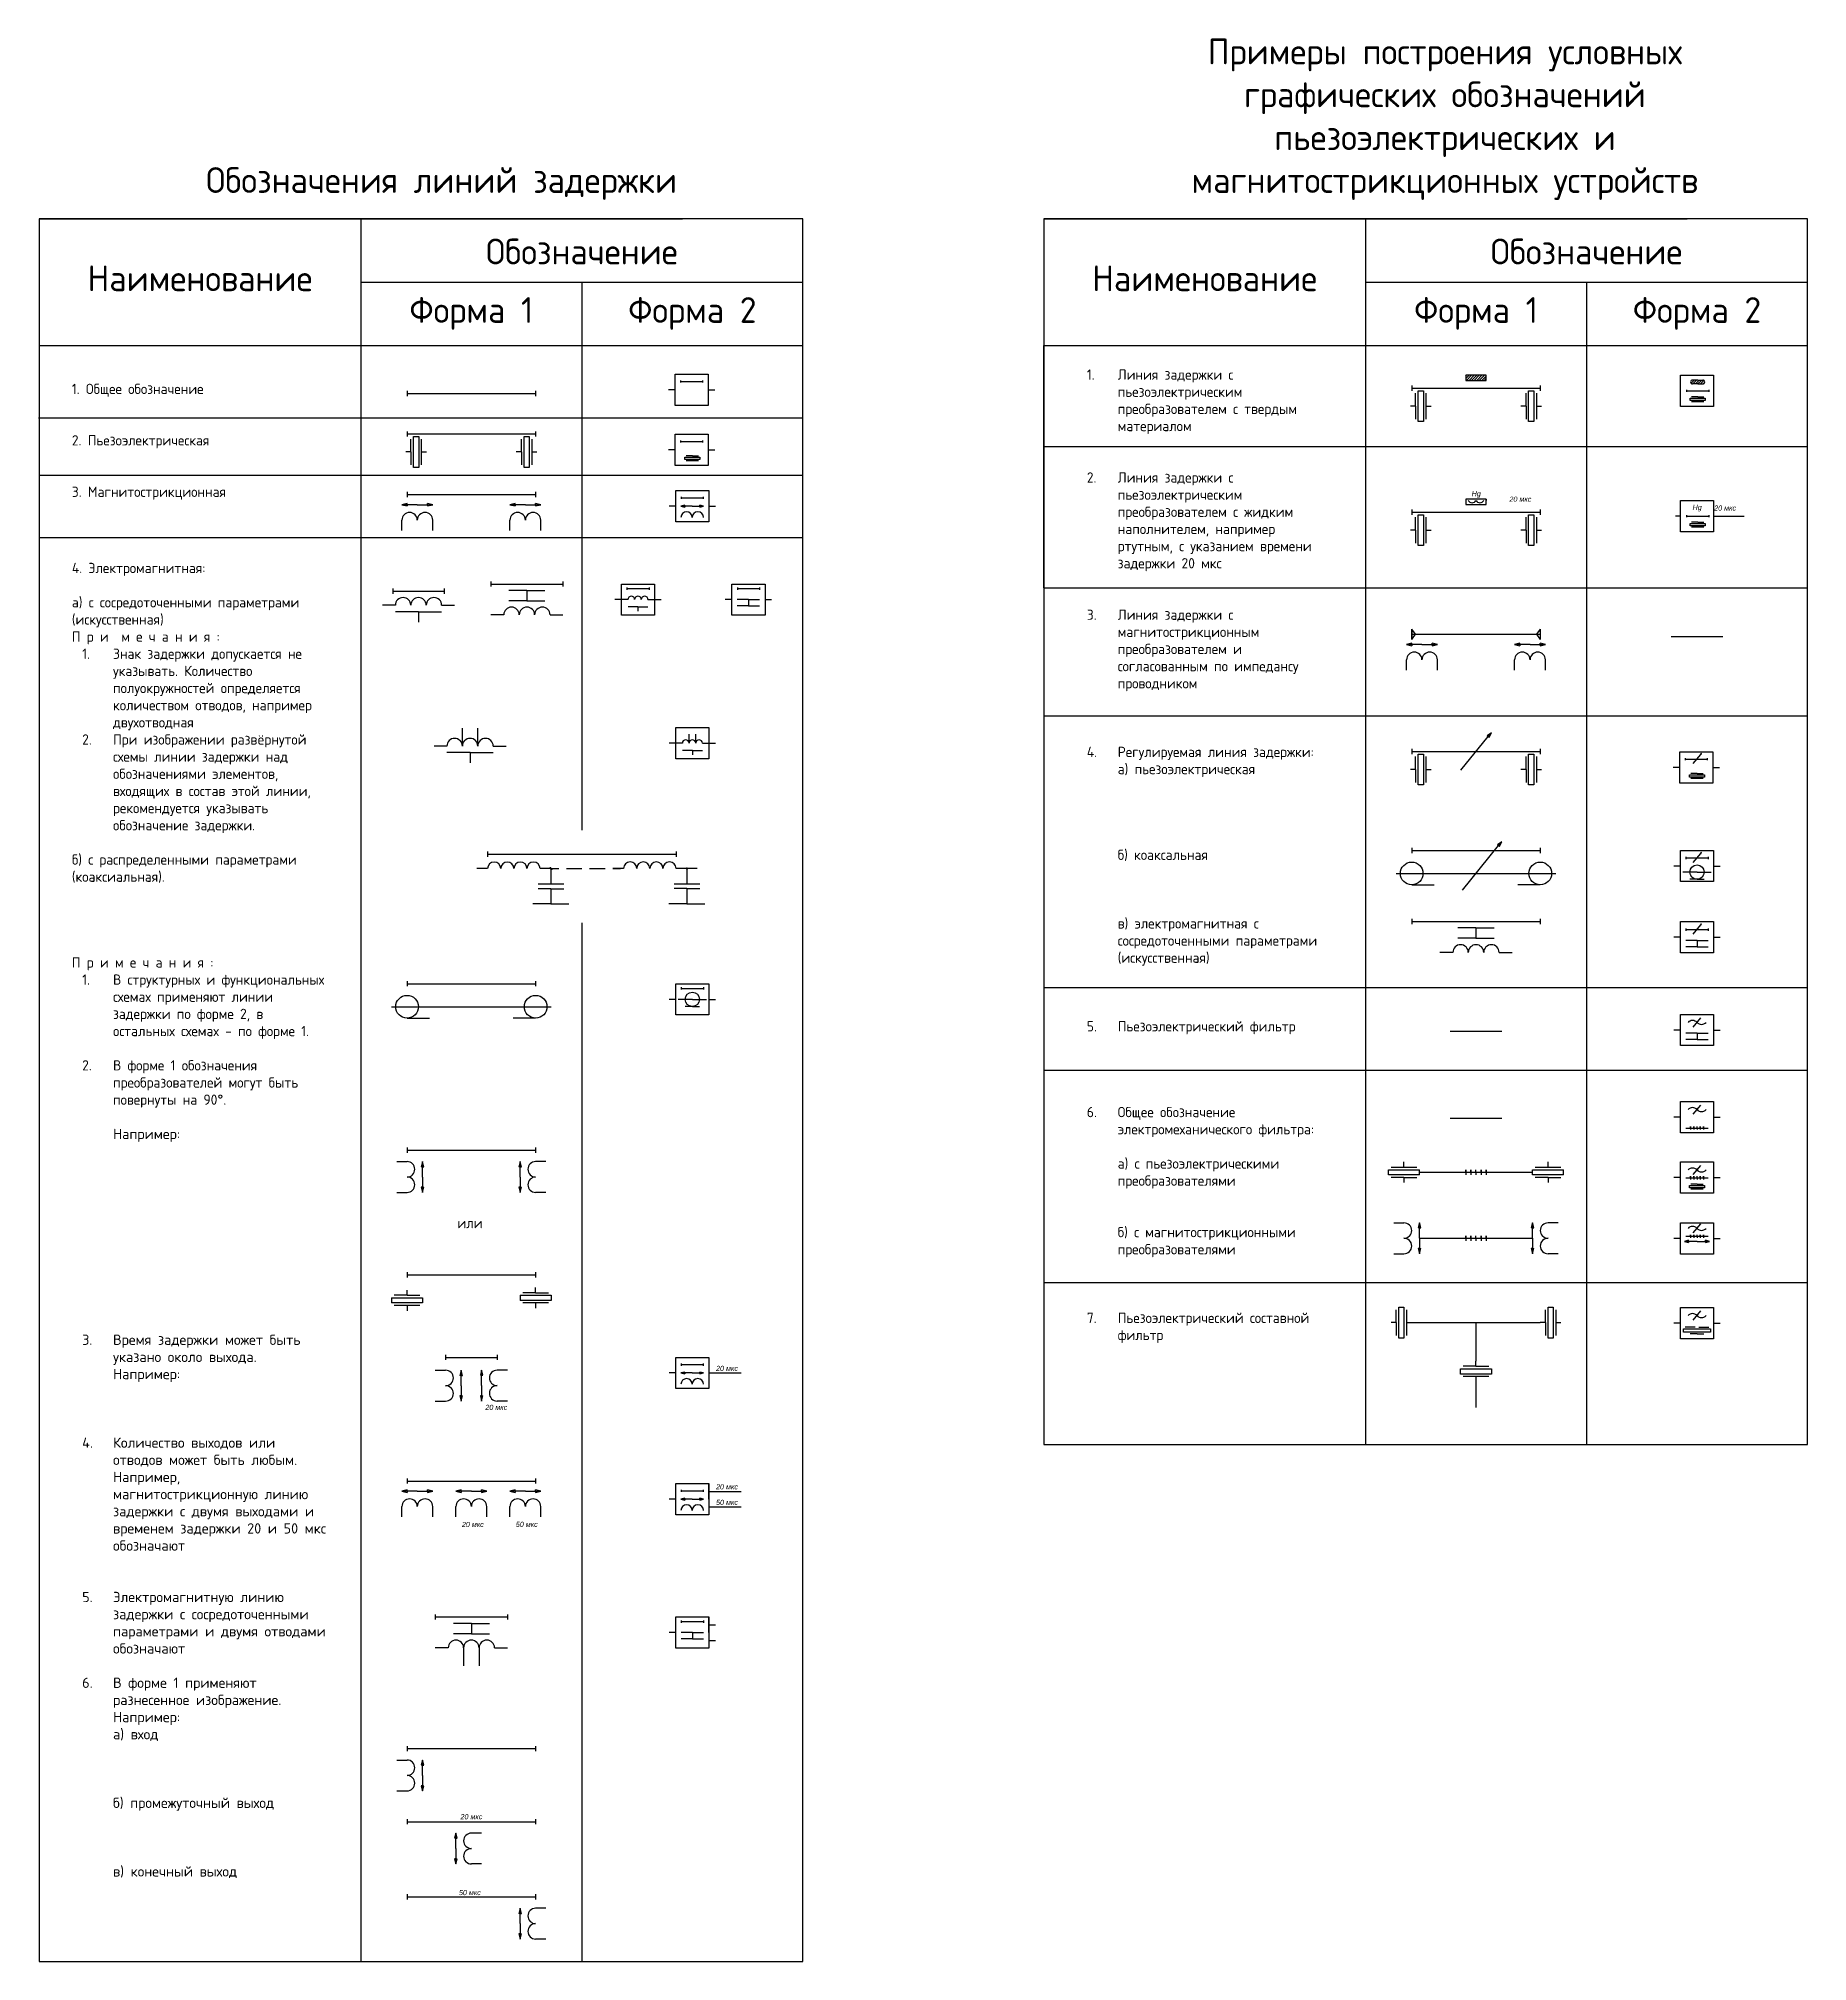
# Model space of a CAD drawing. Header units: millimetres. Extents: x 313 to 1942, y 262 to 1320.
# Drawn here: x 1254 to 1942, y 572 to 1320 of the extents above; entities that cross this region are included whole.
import ezdxf

# ---------------------------------------------------------------- set-up
doc = ezdxf.new("R2010")
doc.units = ezdxf.units.MM
doc.linetypes.add('JIS_02_0.7', pattern=[1.35, 0.75, -0.6])
doc.layers.add('Рамка', color=250, linetype='Continuous', lineweight=25)
doc.styles.get("Standard").update_dxf_attribs({"font": 'arial.ttf'})

msp = doc.modelspace()

# ---------------------------------------------------------------- texts
at = {"layer": 'Рамка', "color": 0, "lineweight": 30, "attachment_point": 1}
for s, width, heights, insert, char_height in [('\\pxqc;{\\fGOST type B|b0|i0|c204|p34;Примеры построения условных графических обозначений пьезоэлектрических и магнитострикционных устройств}', 241.918, [0], (1680, 1320), 10), ('\\pxqc;{\\fGOST type B|b0|i0|c204|p34;Обозначения линий задержки}', 241.918, [0], (1290, 1270), 10), ('\\pxqc;{\\fGOST type B|b0|i0|c204|p34;Обозначение}', 171.8081, [25.45], (1379.61, 1242.23), 10), ('\\pxqc;{\\fGOST type B|b0|i0|c204|p34;Обозначение}', 171.8081, [25.45], (1770.1, 1242.23), 10), ('\\pxqc;{\\fGOST type B|b0|i0|c204|p34;Наименование}', 125, [0], (1254.61, 1231.81), 10), ('\\pxqc;{\\fGOST type B|b0|i0|c204|p34;Наименование}', 125, [0], (1645.1, 1231.81), 10), ('\\pxqc;{\\fGOST type B|b0|i0|c204|p34;Форма 1}', 85.9041, [25.45], (1379.61, 1219.5), 10), ('\\pxqc;{\\fGOST type B|b0|i0|c204|p34;Форма \\fGOST type B|b0|i0|c0|p34;2}', 85.9041, [25.45], (1465.51, 1219.49), 10), ('\\pxqc;{\\fGOST type B|b0|i0|c204|p34;Форма 1}', 85.9041, [25.45], (1770.1, 1219.5), 10), ('\\pxqc;{\\fGOST type B|b0|i0|c204|p34;Форма \\fGOST type B|b0|i0|c0|p34;2}', 85.9041, [25.45], (1856, 1219.49), 10), ('\\pxi-3,l4,t4;{\\fGOST type B|b0|i0|c204|p34;1.^IЛиния задержки с пьезоэлектрическим преобразователем с твердым материалом\\P\\pi0,l0,tz;\\P\\P\\pi-3,l4,t4;2.^IЛиния задержки с пьезоэлектрическим преобразователем с жидким наполнителем, например ртутным, с указанием времени задержки 20 мкс\\P\\pi0,l0,tz;\\P\\P\\pi-3,l4,t4;3.^IЛиния задержки с магнитострикционным преобразователем и согласованным по импедансу проводником\\P\\pi0,l0,tz;\\P\\P\\P\\pi-3,l4,t4;4.^IРегулируемая линия задержки\\fGOST type B|b0|i0|c0|p34;:\\P\\pi0,tz;\\fGOST type B|b0|i0|c204|p34;а) пьезоэлектрическая\\P\\P\\P\\P\\Pб) коаксальная\\P\\P\\P\\Pв) электромагнитная с сосредоточенными параметрами (искусственная)\\P\\P\\P\\P\\pi-3,t4;5.^IПьезоэлектрический фильтр\\P\\pi0,tz;\\P\\P\\P\\P\\pi-3,t4;6.^IОбщее обозначение электромеханического фильтра\\fGOST type B|b0|i0|c0|p34;:\\fGOST type B|b0|i0|c204|p34;\\P\\pi0,tz;\\Pа) с пьезоэлектрическими преобразователями \\P\\P\\Pб) с магнитострикционными преобразователями\\P\\P\\P\\P\\pi-3,t4;7.^IПьезоэлектрический составной фильтр}', 98.5738, [463.36], (1657.79, 1191.38), 4), ('{\\fGOST type B|b0|i0|c204|p34;1. Общее обозначение\\fGOST type B|b0|i0|c0|p34;\\P\\P\\P2. \\fGOST type B|b0|i0|c204|p34;Пьезоэлектрическая\\fGOST type B|b0|i0|c0|p34;\\P\\P\\P3. \\fGOST type B|b0|i0|c204|p34;Магнитострикционная}', 98.5738, [52.92], (1267.29, 1185.82), 4), ('{\\fGOST type B|b0|i0|c0|p34;4.\\fGOST type B|b0|i0|c204|p34; Электромагнитная\\fGOST type B|b0|i0|c0|p34;:\\P\\P\\fGOST type B|b0|i0|c204|p34;а) с сосредоточенными параметрами (искусственная)\\PП р и  м е ч а н и я\\fGOST type B|b0|i0|c0|p34; :\\fGOST type B|b0|i0|c204|p34;\\P\\pxi-3,l4,t4;1.^IЗнак задержки допускается не указывать. Количество полуокружностей определяется количеством отводов, например двухотводная\\P2.^IПри изображении развёрнутой схемы линии задержки над обозначениями элементов, входящих в состав этой линии, рекомендуется указывать обозначение задержки.\\P\\pi0,l0,tz;\\Pб) с распределенными параметрами (коаксиальная).\\fGOST type B|b0|i0|c0|p34;\\P\\P\\P\\P\\P\\fGOST type B|b0|i0|c204|p34;П р и м е ч а н и я\\fGOST type B|b0|i0|c0|p34; :\\P\\pi-3,l4,t4;\\fGOST type B|b0|i0|c204|p34;1.^IВ структурных и функциональных схемах применяют линии задержки по форме 2, в остальных схемах - по форме 1.\\P\\pi0,l0,tz;\\P\\pi-3,l4,t4;2.^IВ форме 1 обозначения преобразователей могут быть повернуты на 90\\fISOCPEUR|b0|i0|c0|p34;%%D\\fISOCPEUR|b0|i0|c204|p34;.\\fISOCPEUR|b0|i0|c0|p34;\\P\\pi0,l0,tz;\\P\\pi4;\\fISOCPEUR|b0|i0|c204|p34;Например\\fISOCPEUR|b0|i0|c0|p34;:\\P\\P\\P\\P\\P\\P\\P\\P\\P\\P\\P\\P\\pi-3,l4,t4;\\fISOCPEUR|b0|i0|c204|p34;3.^IВремя задержки может быть указано около выхода. Например\\fISOCPEUR|b0|i0|c0|p34;:\\P\\pi4,l0,tz;\\P\\P\\P\\pi-3,l4,t4;\\fISOCPEUR|b0|i0|c204|p34;4.^IКоличество выходов или отводов может быть любым. Например, магнитострикционную линию задержки с двумя выходами и временем задержки 20 и 50 мкс обозначают\\fISOCPEUR|b0|i0|c0|p34;\\P\\pi0,l0,tz;\\P\\pi4;\\P\\pi-3,l4,t4;\\fISOCPEUR|b0|i0|c204|p34;5.^IЭлектромагнитную линию задержки с сосредоточенными параметрами и двумя отводами обозначают\\fISOCPEUR|b0|i0|c0|p34;\\P\\pi4,l0,tz;\\P\\pi-3,l4,t4;\\fISOCPEUR|b0|i0|c204|p34;6.^IВ форме 1 применяют разнесенное изображение. Например\\fISOCPEUR|b0|i0|c0|p34;:\\P\\pi0,tz;\\fISOCPEUR|b0|i0|c204|p34;а) вход\\fISOCPEUR|b0|i0|c0|p34;\\P\\fISOCPEUR|b0|i0|c204|p34;\\P\\P\\Pб) промежуточный выход\\fISOCPEUR|b0|i0|c0|p34;\\P\\fISOCPEUR|b0|i0|c204|p34;\\P\\P\\Pв) конечный выход}', 98.5738, [0], (1267.29, 1116.19), 4), ('\\pxqc;{\\fGOST type B|b0|i0|c204|p34;или}', 30.2128, [0], (1406.92, 861.49), 4)]:
    msp.add_mtext_dynamic_manual_height_columns(s, width=width, gutter_width=7.5, heights=heights, dxfattribs=dict(at, insert=insert, char_height=char_height))
at = {"layer": 'Рамка', "color": 0, "char_height": 2, "attachment_point": 1}
for s, insert in [('\\pxqc;{\\fArial|b0|i1|c204|p34;Hg}', (1803.15, 1144.08)), ('\\pxqc;{\\fArial|b0|i1|c204|p34;20 мкс}', (1820.3, 1141.94, -104.69)), ('\\pxqc;{\\fArial|b0|i1|c204|p34;Hg}', (1889.02, 1138.78)), ('\\pxqc;{\\fArial|b0|i1|c204|p34;20 мкс}', (1899.88, 1138.51, -104.69)), ('\\pxqc;{\\fArial|b0|i1|c204|p34;20 мкс}', (1511.92, 803.99)), ('\\pxqc;{\\fArial|b0|i1|c204|p34;20 мкс}', (1422.25, 788.85)), ('\\pxqc;{\\fArial|b0|i1|c204|p34;20 мкс}', (1511.92, 757.96)), ('\\pxqc;{\\fArial|b0|i1|c204|p34;50 мкс}', (1511.92, 751.9)), ('\\pxqc;{\\fArial|b0|i1|c204|p34;20 мкс}', (1413.13, 743.31)), ('\\pxqc;{\\fArial|b0|i1|c204|p34;50 мкс}', (1434.1, 743.36)), ('\\pxqc;{\\fArial|b0|i1|c204|p34;20 мкс}', (1412.59, 629.69)), ('\\pxqc;{\\fArial|b0|i1|c204|p34;50 мкс}', (1411.99, 600.2))]:
    msp.add_mtext_dynamic_manual_height_columns(s, width=20, gutter_width=7.5, heights=[0], dxfattribs=dict(at, insert=insert))

# ---------------------------------------------------------------- hatches: boundary and pattern name
at = {"layer": 'Рамка'}
h = msp.add_hatch(dxfattribs=at)
h.set_pattern_fill('JIS_WOOD', color=0)
h.set_pattern_definition([(45, (528.7228, 414.4882), (-0.5, 0.5), [])])
h.paths.add_polyline_path([(1813.05, 1187.11), (1817.05, 1187.11), (1817.05, 1189.11), (1809.05, 1189.11), (1809.05, 1187.11)])
h = msp.add_hatch(dxfattribs=at)
h.set_pattern_fill('JIS_WOOD', color=0)
h.set_pattern_definition([(45, (609.5372, 422.98084), (-0.5, 0.5), [])])
h.paths.add_polyline_path([(1899.22, 1187.26), (1897.22, 1187.26, 1), (1897.22, 1185.76), (1899.22, 1185.76), (1901.22, 1185.76, 1), (1901.22, 1187.26)])
at = {"layer": 'Рамка', "lineweight": 30}
h = msp.add_hatch(color=0, dxfattribs=at)
h.dxf.hatch_style = 1
h.paths.add_polyline_path([(1397.56, 1138.29), (1397.56, 1138.79), (1395.56, 1138.79)])
h.paths.add_polyline_path([(1395.56, 1138.79), (1397.56, 1138.79), (1397.56, 1139.29)])
h.paths.add_polyline_path([(1407.56, 1138.79), (1405.56, 1138.79), (1405.56, 1138.29)])
h.paths.add_polyline_path([(1407.56, 1138.79), (1405.56, 1139.29), (1405.56, 1138.79)])
h = msp.add_hatch(color=0, dxfattribs=at)
h.dxf.hatch_style = 1
h.paths.add_polyline_path([(1439.56, 1138.29), (1439.56, 1138.79), (1437.56, 1138.79)])
h.paths.add_polyline_path([(1437.56, 1138.79), (1439.56, 1138.79), (1439.56, 1139.29)])
h.paths.add_polyline_path([(1449.56, 1138.79), (1447.56, 1138.79), (1447.56, 1138.29)])
h.paths.add_polyline_path([(1449.56, 1138.79), (1447.56, 1139.29), (1447.56, 1138.79)])
h = msp.add_hatch(color=0, dxfattribs=at)
h.dxf.hatch_style = 1
h.paths.add_polyline_path([(1505.49, 1137.84), (1505.49, 1138.2), (1504.03, 1138.2)])
h.paths.add_polyline_path([(1504.03, 1138.2), (1505.49, 1138.2), (1505.49, 1138.57)])
h.paths.add_polyline_path([(1512.79, 1138.2), (1511.33, 1138.2), (1511.33, 1137.84)])
h.paths.add_polyline_path([(1512.79, 1138.2), (1511.33, 1138.57), (1511.33, 1138.2)])
h = msp.add_hatch(color=0, dxfattribs=at)
h.dxf.hatch_style = 1
h.paths.add_polyline_path([(1788.05, 1083.98), (1788.05, 1084.48), (1786.05, 1084.48)])
h.paths.add_polyline_path([(1786.05, 1084.48), (1788.05, 1084.48), (1788.05, 1084.98)])
h.paths.add_polyline_path([(1798.05, 1084.48), (1796.05, 1084.48), (1796.05, 1083.98)])
h.paths.add_polyline_path([(1798.05, 1084.48), (1796.05, 1084.98), (1796.05, 1084.48)])
h = msp.add_hatch(color=0, dxfattribs=at)
h.dxf.hatch_style = 1
h.paths.add_polyline_path([(1830.05, 1083.98), (1830.05, 1084.48), (1828.05, 1084.48)])
h.paths.add_polyline_path([(1828.05, 1084.48), (1830.05, 1084.48), (1830.05, 1084.98)])
h.paths.add_polyline_path([(1840.05, 1084.48), (1838.05, 1084.48), (1838.05, 1083.98)])
h.paths.add_polyline_path([(1840.05, 1084.48), (1838.05, 1084.98), (1838.05, 1084.48)])
at = {"layer": 'Рамка'}
h = msp.add_hatch(color=0, dxfattribs=at)
h.dxf.hatch_style = 1
h.paths.add_polyline_path([(1819.02, 1050.16), (1817.37, 1048.93), (1817.76, 1048.61)])
h.paths.add_polyline_path([(1819.02, 1050.16), (1817.76, 1048.61), (1818.14, 1048.3)])
h = msp.add_hatch(color=0, dxfattribs=at)
h.dxf.hatch_style = 1
h.paths.add_polyline_path([(1900.3, 1041.75), (1900.41, 1041.67), (1900.75, 1042.09)])
h.paths.add_polyline_path([(1900.75, 1042.09), (1900.41, 1041.67), (1900.51, 1041.58)])
h = msp.add_hatch(color=0, dxfattribs=at)
h.dxf.hatch_style = 1
h.paths.add_polyline_path([(1821.47, 1006.55), (1821.85, 1006.23), (1823.12, 1007.78)])
h.paths.add_polyline_path([(1823.12, 1007.78), (1821.85, 1006.23), (1822.24, 1005.92)])
h = msp.add_hatch(color=0, dxfattribs=at)
h.dxf.hatch_style = 1
h.paths.add_polyline_path([(1900.3, 1003.33), (1900.41, 1003.24), (1900.75, 1003.67)])
h.paths.add_polyline_path([(1900.75, 1003.67), (1900.41, 1003.24), (1900.51, 1003.16)])
at = {"layer": 'Рамка', "linetype": 'JIS_02_0.7'}
h = msp.add_hatch(color=0, dxfattribs=at)
h.dxf.hatch_style = 1
h.paths.add_polyline_path([(1453.06, 997.31), (1453.51, 997.31), (1453.96, 997.31, 1)])
h.paths.add_polyline_path([(1453.51, 996.86), (1453.51, 997.31), (1453.06, 997.31, 0.414214)])
h.paths.add_polyline_path([(1453.96, 997.31), (1453.51, 997.31), (1453.51, 996.86, 0.414214)])
h = msp.add_hatch(color=0, dxfattribs=at)
h.dxf.hatch_style = 1
h.paths.add_polyline_path([(1505.93, 997.37), (1506.38, 997.37), (1506.83, 997.37, 1)])
h.paths.add_polyline_path([(1506.38, 996.92), (1506.38, 997.37), (1505.93, 997.37, 0.414214)])
h.paths.add_polyline_path([(1506.83, 997.37), (1506.38, 997.37), (1506.38, 996.92, 0.414214)])
at = {"layer": 'Рамка'}
h = msp.add_hatch(color=0, dxfattribs=at)
h.dxf.hatch_style = 1
h.paths.add_polyline_path([(1900.3, 975.48), (1900.41, 975.4), (1900.75, 975.82)])
h.paths.add_polyline_path([(1900.75, 975.82), (1900.41, 975.4), (1900.51, 975.31)])
at = {"layer": 'Рамка', "lineweight": 30}
h = msp.add_hatch(color=0, dxfattribs=at)
h.dxf.hatch_style = 1
h.paths.add_polyline_path([(1403.06, 881.4), (1403.56, 881.4), (1403.56, 883.4)])
h.paths.add_polyline_path([(1403.56, 883.4), (1403.56, 881.4), (1404.06, 881.4)])
h.paths.add_polyline_path([(1403.56, 871.4), (1403.56, 873.4), (1403.06, 873.4)])
h.paths.add_polyline_path([(1403.56, 871.4), (1404.06, 873.4), (1403.56, 873.4)])
h = msp.add_hatch(color=0, dxfattribs=at)
h.dxf.hatch_style = 1
h.paths.add_polyline_path([(1442.06, 873.4), (1441.56, 873.4), (1441.56, 871.4)])
h.paths.add_polyline_path([(1441.56, 871.4), (1441.56, 873.4), (1441.06, 873.4)])
h.paths.add_polyline_path([(1441.56, 883.4), (1441.56, 881.4), (1442.06, 881.4)])
h.paths.add_polyline_path([(1441.56, 883.4), (1441.06, 881.4), (1441.56, 881.4)])
h = msp.add_hatch(color=0, dxfattribs=at)
h.dxf.hatch_style = 1
h.paths.add_polyline_path([(1790.55, 857.58), (1791.05, 857.58), (1791.05, 859.58)])
h.paths.add_polyline_path([(1791.05, 859.58), (1791.05, 857.58), (1791.55, 857.58)])
h.paths.add_polyline_path([(1791.05, 847.58), (1791.05, 849.58), (1790.55, 849.58)])
h.paths.add_polyline_path([(1791.05, 847.58), (1791.55, 849.58), (1791.05, 849.58)])
h = msp.add_hatch(color=0, dxfattribs=at)
h.dxf.hatch_style = 1
h.paths.add_polyline_path([(1835.55, 849.58), (1835.05, 849.58), (1835.05, 847.58)])
h.paths.add_polyline_path([(1835.05, 847.58), (1835.05, 849.58), (1834.55, 849.58)])
h.paths.add_polyline_path([(1835.05, 859.58), (1835.05, 857.58), (1835.55, 857.58)])
h.paths.add_polyline_path([(1835.05, 859.58), (1834.55, 857.58), (1835.05, 857.58)])
h = msp.add_hatch(color=0, dxfattribs=at)
h.dxf.hatch_style = 1
h.paths.add_polyline_path([(1895.7, 851.98), (1895.7, 852.39), (1894.08, 852.39)])
h.paths.add_polyline_path([(1894.08, 852.39), (1895.7, 852.39), (1895.7, 852.79)])
h.paths.add_polyline_path([(1903.84, 852.39), (1902.21, 852.39), (1902.21, 851.98)])
h.paths.add_polyline_path([(1903.84, 852.39), (1902.21, 852.79), (1902.21, 852.39)])
h = msp.add_hatch(color=0, dxfattribs=at)
h.dxf.hatch_style = 1
h.paths.add_polyline_path([(1418.06, 800.27), (1418.56, 800.27), (1418.56, 802.27)])
h.paths.add_polyline_path([(1418.56, 802.27), (1418.56, 800.27), (1419.06, 800.27)])
h.paths.add_polyline_path([(1418.56, 790.27), (1418.56, 792.27), (1418.06, 792.27)])
h.paths.add_polyline_path([(1418.56, 790.27), (1419.06, 792.27), (1418.56, 792.27)])
h = msp.add_hatch(color=0, dxfattribs=at)
h.dxf.hatch_style = 1
h.paths.add_polyline_path([(1427.06, 792.3), (1426.56, 792.3), (1426.56, 790.3)])
h.paths.add_polyline_path([(1426.56, 790.3), (1426.56, 792.3), (1426.06, 792.3)])
h.paths.add_polyline_path([(1426.56, 802.3), (1426.56, 800.3), (1427.06, 800.3)])
h.paths.add_polyline_path([(1426.56, 802.3), (1426.06, 800.3), (1426.56, 800.3)])
h = msp.add_hatch(color=0, dxfattribs=at)
h.dxf.hatch_style = 1
h.paths.add_polyline_path([(1505.49, 800.84), (1505.49, 801.21), (1504.03, 801.21)])
h.paths.add_polyline_path([(1504.03, 801.21), (1505.49, 801.21), (1505.49, 801.57)])
h.paths.add_polyline_path([(1512.79, 801.21), (1511.33, 801.21), (1511.33, 800.84)])
h.paths.add_polyline_path([(1512.79, 801.21), (1511.33, 801.57), (1511.33, 801.21)])
h = msp.add_hatch(color=0, dxfattribs=at)
h.dxf.hatch_style = 1
h.paths.add_polyline_path([(1397.56, 754.76), (1397.56, 755.26), (1395.56, 755.26)])
h.paths.add_polyline_path([(1395.56, 755.26), (1397.56, 755.26), (1397.56, 755.76)])
h.paths.add_polyline_path([(1407.56, 755.26), (1405.56, 755.26), (1405.56, 754.76)])
h.paths.add_polyline_path([(1407.56, 755.26), (1405.56, 755.76), (1405.56, 755.26)])
h = msp.add_hatch(color=0, dxfattribs=at)
h.dxf.hatch_style = 1
h.paths.add_polyline_path([(1418.56, 754.76), (1418.56, 755.26), (1416.56, 755.26)])
h.paths.add_polyline_path([(1416.56, 755.26), (1418.56, 755.26), (1418.56, 755.76)])
h.paths.add_polyline_path([(1428.56, 755.26), (1426.56, 755.26), (1426.56, 754.76)])
h.paths.add_polyline_path([(1428.56, 755.26), (1426.56, 755.76), (1426.56, 755.26)])
h = msp.add_hatch(color=0, dxfattribs=at)
h.dxf.hatch_style = 1
h.paths.add_polyline_path([(1439.56, 754.76), (1439.56, 755.26), (1437.56, 755.26)])
h.paths.add_polyline_path([(1437.56, 755.26), (1439.56, 755.26), (1439.56, 755.76)])
h.paths.add_polyline_path([(1449.56, 755.26), (1447.56, 755.26), (1447.56, 754.76)])
h.paths.add_polyline_path([(1449.56, 755.26), (1447.56, 755.76), (1447.56, 755.26)])
h = msp.add_hatch(color=0, dxfattribs=at)
h.dxf.hatch_style = 1
h.paths.add_polyline_path([(1505.49, 751.79), (1505.49, 752.15), (1504.03, 752.15)])
h.paths.add_polyline_path([(1504.03, 752.15), (1505.49, 752.15), (1505.49, 752.52)])
h.paths.add_polyline_path([(1512.79, 752.15), (1511.33, 752.15), (1511.33, 751.79)])
h.paths.add_polyline_path([(1512.79, 752.15), (1511.33, 752.52), (1511.33, 752.15)])
h = msp.add_hatch(color=0, dxfattribs=at)
h.dxf.hatch_style = 1
h.paths.add_polyline_path([(1403.06, 648.73), (1403.56, 648.73), (1403.56, 650.73)])
h.paths.add_polyline_path([(1403.56, 650.73), (1403.56, 648.73), (1404.06, 648.73)])
h.paths.add_polyline_path([(1403.56, 638.73), (1403.56, 640.73), (1403.06, 640.73)])
h.paths.add_polyline_path([(1403.56, 638.73), (1404.06, 640.73), (1403.56, 640.73)])
h = msp.add_hatch(color=0, dxfattribs=at)
h.dxf.hatch_style = 1
h.paths.add_polyline_path([(1417.06, 612.32), (1416.56, 612.32), (1416.56, 610.32)])
h.paths.add_polyline_path([(1416.56, 610.32), (1416.56, 612.32), (1416.06, 612.32)])
h.paths.add_polyline_path([(1416.56, 622.32), (1416.56, 620.32), (1417.06, 620.32)])
h.paths.add_polyline_path([(1416.56, 622.32), (1416.06, 620.32), (1416.56, 620.32)])
h = msp.add_hatch(color=0, dxfattribs=at)
h.dxf.hatch_style = 1
h.paths.add_polyline_path([(1442.06, 583.12), (1441.56, 583.12), (1441.56, 581.12)])
h.paths.add_polyline_path([(1441.56, 581.12), (1441.56, 583.12), (1441.06, 583.12)])
h.paths.add_polyline_path([(1441.56, 593.12), (1441.56, 591.12), (1442.06, 591.12)])
h.paths.add_polyline_path([(1441.56, 593.12), (1441.06, 591.12), (1441.56, 591.12)])

# ---------------------------------------------------------------- linework, layer by layer
at = {"layer": 'Рамка', "color": 0, "lineweight": 30}
for p, q in [((1254.61, 1250), (1504.61, 1250)), ((1254.61, 1250), (1254.61, 572.38)), ((1551.41, 1250), (1254.61, 1250)), ((1379.61, 1250), (1379.61, 572.38)), ((1551.41, 572.38), (1551.41, 1250)), ((1645.1, 1250), (1895.1, 1250)), ((1645.1, 1250), (1645.1, 773.41)), ((1941.91, 1250), (1645.1, 1250)), ((1770.1, 1250), (1770.1, 773.41)), ((1941.91, 773.41), (1941.91, 1250)), ((1379.61, 1225.33), (1551.41, 1225.33)), ((1465.51, 1225.33), (1465.51, 1012.3)), ((1770.1, 1225.33), (1941.91, 1225.33)), ((1856, 1225.33), (1856, 773.41)), ((1254.46, 1200.66), (1551.41, 1200.66)), ((1644.96, 1200.66), (1941.91, 1200.66)), ((1254.31, 1172.6), (1551.41, 1172.6)), ((1644.96, 1161.46), (1941.91, 1161.46)), ((1254.59, 1150.26), (1551.41, 1150.26)), ((1254.85, 1126.07), (1551.41, 1126.07)), ((1644.96, 1106.44), (1941.91, 1106.44)), ((1645.1, 1056.7), (1941.91, 1056.7)), ((1465.51, 976.21), (1465.51, 572.38)), ((1645.1, 951.07), (1941.91, 951.07)), ((1645.1, 918.9), (1941.91, 918.9)), ((1645.1, 836.35), (1941.91, 836.35)), ((1645.1, 773.41), (1941.91, 773.41)), ((1254.61, 572.38), (1551.41, 572.38))]:
    msp.add_line(p, q, dxfattribs=at)
at = {"layer": 'Рамка', "color": 0}
for p, q in [((1379.61, 1250), (1379.61, 1200.66)), ((1770.1, 1250), (1770.1, 1200.66)), ((1379.61, 1200.66), (1465.51, 1200.66)), ((1465.51, 1200.66), (1551.41, 1200.66)), ((1644.96, 1200.66), (1644.96, 1161.46)), ((1770.1, 1200.66), (1856, 1200.66)), ((1856, 1200.66), (1941.91, 1200.66)), ((1817.05, 1189.11), (1809.05, 1189.11)), ((1809.05, 1189.11), (1809.05, 1187.11)), ((1817.05, 1187.11), (1817.05, 1189.11)), ((1397.56, 1183.02), (1397.56, 1181.02)), ((1397.56, 1182.02), (1447.56, 1182.02)), ((1447.56, 1183.02), (1447.56, 1181.02)), ((1501.77, 1183.44), (1499.2, 1183.44)), ((1503.86, 1187.13), (1503.86, 1186.27)), ((1503.86, 1186.7), (1512.43, 1186.7)), ((1512.43, 1187.13), (1512.43, 1186.27)), ((1514.63, 1183.44), (1517.2, 1183.44)), ((1788.05, 1185.11), (1788.05, 1183.11)), ((1788.05, 1184.11), (1838.05, 1184.11)), ((1789.58, 1177.11), (1789.58, 1182.11)), ((1790.58, 1171.11), (1790.58, 1183.11)), ((1790.58, 1183.11), (1792.58, 1183.11)), ((1792.58, 1183.11), (1792.58, 1177.11)), ((1793.58, 1182.11), (1793.58, 1172.11)), ((1809.05, 1187.11), (1813.05, 1187.11)), ((1813.05, 1187.11), (1817.05, 1187.11)), ((1832.52, 1177.11), (1832.52, 1182.11)), ((1833.52, 1171.11), (1833.52, 1183.11)), ((1833.52, 1183.11), (1835.52, 1183.11)), ((1835.52, 1183.11), (1835.52, 1177.11)), ((1836.52, 1182.11), (1836.52, 1172.11)), ((1838.05, 1185.11), (1838.05, 1183.11)), ((1894.93, 1183.47), (1894.93, 1182.62)), ((1894.93, 1183.04), (1903.5, 1183.04)), ((1899.22, 1187.26), (1897.22, 1187.26)), ((1899.22, 1185.76), (1897.22, 1185.76)), ((1899.22, 1187.26), (1901.22, 1187.26)), ((1899.22, 1185.76), (1901.22, 1185.76)), ((1903.5, 1183.47), (1903.5, 1182.62)), ((1789.58, 1177.11), (1787.58, 1177.11)), ((1789.58, 1177.11), (1789.58, 1172.11)), ((1792.58, 1177.11), (1792.58, 1171.11)), ((1793.58, 1177.11), (1795.58, 1177.11)), ((1832.52, 1177.11), (1830.52, 1177.11)), ((1832.52, 1177.11), (1832.52, 1172.11)), ((1835.52, 1177.11), (1835.52, 1171.11)), ((1836.52, 1177.11), (1838.52, 1177.11)), ((1896.32, 1179.28), (1896.32, 1180.24)), ((1896.32, 1180.24), (1902.11, 1180.24)), ((1899.22, 1179.28), (1896.32, 1179.28)), ((1899.22, 1180.73), (1896.81, 1180.73)), ((1901.63, 1178.8), (1896.81, 1178.8)), ((1899.22, 1180.73), (1901.63, 1180.73)), ((1902.11, 1179.28), (1899.22, 1179.28)), ((1902.11, 1180.24), (1902.11, 1179.28)), ((1397.56, 1167.31), (1397.56, 1165.31)), ((1447.56, 1167.31), (1447.56, 1165.31)), ((1792.58, 1171.11), (1790.58, 1171.11)), ((1835.52, 1171.11), (1833.52, 1171.11)), ((1399.09, 1159.31), (1397.09, 1159.31)), ((1397.56, 1166.31), (1447.56, 1166.31)), ((1399.09, 1159.31), (1399.09, 1164.31)), ((1399.09, 1159.31), (1399.09, 1154.31)), ((1400.09, 1153.31), (1400.09, 1165.31)), ((1400.09, 1165.31), (1402.09, 1165.31)), ((1402.09, 1165.31), (1402.09, 1159.31)), ((1402.09, 1159.31), (1402.09, 1153.31)), ((1403.09, 1159.31), (1405.09, 1159.31)), ((1442.03, 1159.31), (1440.03, 1159.31)), ((1442.03, 1159.31), (1442.03, 1164.31)), ((1442.03, 1159.31), (1442.03, 1154.31)), ((1443.03, 1153.31), (1443.03, 1165.31)), ((1443.03, 1165.31), (1445.03, 1165.31)), ((1445.03, 1165.31), (1445.03, 1159.31)), ((1445.03, 1159.31), (1445.03, 1153.31)), ((1446.03, 1159.31), (1448.03, 1159.31)), ((1501.77, 1160.1), (1499.2, 1160.1)), ((1503.86, 1163.78), (1503.86, 1162.93)), ((1503.86, 1163.35), (1512.43, 1163.35)), ((1512.43, 1163.78), (1512.43, 1162.93)), ((1514.63, 1160.1), (1517.2, 1160.1)), ((1644.96, 1161.46), (1644.96, 1106.44)), ((1402.09, 1153.31), (1400.09, 1153.31)), ((1445.03, 1153.31), (1443.03, 1153.31)), ((1505.57, 1156.33), (1505.57, 1157.3)), ((1505.57, 1157.3), (1511.36, 1157.3)), ((1508.46, 1156.33), (1505.57, 1156.33)), ((1508.46, 1157.78), (1506.05, 1157.78)), ((1508.46, 1157.78), (1510.87, 1157.78)), ((1511.36, 1156.33), (1508.46, 1156.33)), ((1511.36, 1157.3), (1511.36, 1156.33)), ((1397.56, 1139.29), (1395.56, 1138.79)), ((1397.56, 1138.79), (1395.56, 1138.79)), ((1395.56, 1138.79), (1397.56, 1138.29)), ((1397.56, 1143.74), (1397.56, 1141.74)), ((1397.56, 1142.74), (1447.56, 1142.74)), ((1397.56, 1138.79), (1397.56, 1139.29)), ((1401.56, 1138.79), (1397.56, 1138.79)), ((1397.56, 1138.79), (1397.56, 1138.29)), ((1401.56, 1138.79), (1405.56, 1138.79)), ((1405.56, 1138.79), (1405.56, 1139.29)), ((1407.56, 1138.79), (1405.56, 1139.29)), ((1405.56, 1138.79), (1405.56, 1138.29)), ((1405.56, 1138.79), (1407.56, 1138.79)), ((1405.56, 1138.29), (1407.56, 1138.79)), ((1439.56, 1139.29), (1437.56, 1138.79)), ((1439.56, 1138.79), (1437.56, 1138.79)), ((1437.56, 1138.79), (1439.56, 1138.29)), ((1439.56, 1138.79), (1439.56, 1139.29)), ((1443.56, 1138.79), (1439.56, 1138.79)), ((1439.56, 1138.79), (1439.56, 1138.29)), ((1443.56, 1138.79), (1447.56, 1138.79)), ((1447.56, 1143.74), (1447.56, 1141.74)), ((1447.56, 1138.79), (1447.56, 1139.29)), ((1449.56, 1138.79), (1447.56, 1139.29)), ((1447.56, 1138.79), (1447.56, 1138.29)), ((1447.56, 1138.79), (1449.56, 1138.79)), ((1447.56, 1138.29), (1449.56, 1138.79)), ((1502.03, 1138.2), (1499.46, 1138.2)), ((1505.49, 1138.57), (1504.03, 1138.2)), ((1505.49, 1138.2), (1504.03, 1138.2)), ((1504.03, 1138.2), (1505.49, 1137.84)), ((1504.13, 1141.89), (1504.13, 1141.03)), ((1504.13, 1141.46), (1512.7, 1141.46)), ((1505.49, 1138.2), (1505.49, 1138.57)), ((1508.41, 1138.2), (1505.49, 1138.2)), ((1505.49, 1138.2), (1505.49, 1137.84)), ((1508.41, 1138.2), (1511.33, 1138.2)), ((1511.33, 1138.2), (1511.33, 1138.57)), ((1512.79, 1138.2), (1511.33, 1138.57)), ((1511.33, 1138.2), (1511.33, 1137.84)), ((1511.33, 1138.2), (1512.79, 1138.2)), ((1511.33, 1137.84), (1512.79, 1138.2)), ((1512.7, 1141.89), (1512.7, 1141.03)), ((1514.89, 1138.2), (1517.46, 1138.2)), ((1788.05, 1136.89), (1788.05, 1134.89)), ((1817.05, 1140.89), (1809.05, 1140.89)), ((1809.05, 1140.89), (1809.05, 1138.89)), ((1809.05, 1140.89), (1809.05, 1140.39)), ((1809.05, 1138.89), (1813.05, 1138.89)), ((1813.05, 1138.89), (1817.05, 1138.89)), ((1817.05, 1140.89), (1817.03, 1140.39)), ((1817.05, 1138.89), (1817.05, 1140.89)), ((1838.05, 1136.89), (1838.05, 1134.89)), ((1395.56, 1128.79), (1395.56, 1132.79)), ((1407.56, 1128.79), (1407.56, 1132.79)), ((1437.56, 1128.79), (1437.56, 1132.79)), ((1449.56, 1128.79), (1449.56, 1132.79)), ((1788.05, 1135.89), (1838.05, 1135.89)), ((1789.58, 1128.89), (1789.58, 1133.89)), ((1790.58, 1122.89), (1790.58, 1134.89)), ((1790.58, 1134.89), (1792.58, 1134.89)), ((1792.58, 1134.89), (1792.58, 1128.89)), ((1793.58, 1133.89), (1793.58, 1123.89)), ((1832.52, 1128.89), (1832.52, 1133.89)), ((1833.52, 1122.89), (1833.52, 1134.89)), ((1833.52, 1134.89), (1835.52, 1134.89)), ((1835.52, 1134.89), (1835.52, 1128.89)), ((1836.52, 1133.89), (1836.52, 1123.89)), ((1892.53, 1134.33), (1890.53, 1134.33)), ((1894.93, 1134.76), (1894.93, 1133.9)), ((1894.93, 1134.33), (1903.5, 1134.33)), ((1896.32, 1130.57), (1896.32, 1131.53)), ((1896.32, 1131.53), (1902.11, 1131.53)), ((1899.22, 1130.57), (1896.32, 1130.57)), ((1899.22, 1132.01), (1896.81, 1132.01)), ((1901.63, 1130.08), (1896.81, 1130.08)), ((1899.22, 1132.01), (1901.63, 1132.01)), ((1902.11, 1130.57), (1899.22, 1130.57)), ((1902.11, 1131.53), (1902.11, 1130.57)), ((1903.5, 1134.76), (1903.5, 1133.9)), ((1905.38, 1134.33), (1917.34, 1134.33)), ((1789.58, 1128.89), (1787.58, 1128.89)), ((1789.58, 1128.89), (1789.58, 1123.89)), ((1792.58, 1122.89), (1790.58, 1122.89)), ((1792.58, 1128.89), (1792.58, 1122.89)), ((1793.58, 1128.89), (1795.58, 1128.89)), ((1832.52, 1128.89), (1830.52, 1128.89)), ((1832.52, 1128.89), (1832.52, 1123.89)), ((1835.52, 1122.89), (1833.52, 1122.89)), ((1835.52, 1128.89), (1835.52, 1122.89)), ((1836.52, 1128.89), (1838.52, 1128.89)), ((1430.17, 1108.96), (1430.17, 1106.96)), ((1430.17, 1107.96), (1458.17, 1107.96)), ((1458.17, 1108.96), (1458.17, 1106.96)), ((1483.02, 1106.58), (1483.02, 1105.72)), ((1491.65, 1106.58), (1491.65, 1105.72)), ((1525.96, 1106.58), (1525.96, 1105.72)), ((1534.59, 1106.58), (1534.59, 1105.72)), ((1393.02, 1099.69), (1388.02, 1099.69)), ((1392.02, 1106.19), (1392.02, 1104.19)), ((1392.02, 1105.19), (1412.02, 1105.19)), ((1411.02, 1099.69), (1416.02, 1099.69)), ((1412.02, 1106.19), (1412.02, 1104.19)), ((1444.17, 1105.46), (1437.17, 1105.46)), ((1444.17, 1101.46), (1437.17, 1101.46)), ((1444.17, 1105.46), (1444.17, 1101.46)), ((1444.17, 1105.46), (1451.17, 1105.46)), ((1444.17, 1101.46), (1451.17, 1101.46)), ((1480.91, 1101.9), (1478.33, 1101.9)), ((1483.45, 1101.88), (1480.91, 1101.9)), ((1483.02, 1106.15), (1491.65, 1106.15)), ((1491.22, 1101.88), (1493.76, 1101.9)), ((1493.76, 1101.9), (1496.33, 1101.9)), ((1523.85, 1101.9), (1521.28, 1101.9)), ((1530.27, 1101.9), (1525.94, 1101.9)), ((1530.27, 1099.42), (1525.94, 1099.42)), ((1525.96, 1106.15), (1534.59, 1106.15)), ((1530.27, 1101.9), (1530.27, 1099.42)), ((1530.27, 1101.9), (1534.61, 1101.9)), ((1530.27, 1099.42), (1534.61, 1099.42)), ((1536.7, 1101.9), (1539.27, 1101.9)), ((1645.1, 1106.44), (1645.1, 1056.7)), ((1402.02, 1097.18), (1393.02, 1097.18)), ((1402.02, 1097.18), (1411.02, 1097.18)), ((1402.02, 1097.18), (1402.02, 1093.18)), ((1435.17, 1095.96), (1430.17, 1095.96)), ((1453.17, 1095.96), (1458.17, 1095.96)), ((1487.33, 1099.07), (1483.45, 1099.07)), ((1487.33, 1099.07), (1491.22, 1099.07)), ((1487.33, 1099.07), (1487.33, 1097.34)), ((1788.05, 1084.98), (1786.05, 1084.48)), ((1788.05, 1084.48), (1786.05, 1084.48)), ((1786.05, 1084.48), (1788.05, 1083.98)), ((1788.05, 1086.43), (1788.05, 1090.43)), ((1789.53, 1088.44), (1788.05, 1090.43)), ((1788.05, 1089.43), (1788.05, 1087.43)), ((1788.05, 1086.43), (1789.53, 1088.44)), ((1788.05, 1088.43), (1838.05, 1088.43)), ((1788.05, 1084.48), (1788.05, 1084.98)), ((1792.05, 1084.48), (1788.05, 1084.48)), ((1788.05, 1084.48), (1788.05, 1083.98)), ((1792.05, 1084.48), (1796.05, 1084.48)), ((1796.05, 1084.48), (1796.05, 1084.98)), ((1798.05, 1084.48), (1796.05, 1084.98)), ((1796.05, 1084.48), (1796.05, 1083.98)), ((1796.05, 1084.48), (1798.05, 1084.48)), ((1796.05, 1083.98), (1798.05, 1084.48)), ((1830.05, 1084.98), (1828.05, 1084.48)), ((1830.05, 1084.48), (1828.05, 1084.48)), ((1828.05, 1084.48), (1830.05, 1083.98)), ((1830.05, 1084.48), (1830.05, 1084.98)), ((1834.05, 1084.48), (1830.05, 1084.48)), ((1830.05, 1084.48), (1830.05, 1083.98)), ((1834.05, 1084.48), (1838.05, 1084.48)), ((1838.05, 1090.43), (1836.57, 1088.42)), ((1836.57, 1088.42), (1838.05, 1086.43)), ((1838.05, 1090.43), (1838.05, 1086.43)), ((1838.05, 1089.43), (1838.05, 1087.43)), ((1838.05, 1084.48), (1838.05, 1084.98)), ((1840.05, 1084.48), (1838.05, 1084.98)), ((1838.05, 1084.48), (1838.05, 1083.98)), ((1838.05, 1084.48), (1840.05, 1084.48)), ((1838.05, 1083.98), (1840.05, 1084.48)), ((1888.96, 1087.5), (1908.96, 1087.5)), ((1786.05, 1074.48), (1786.05, 1078.48)), ((1798.05, 1074.48), (1798.05, 1078.48)), ((1828.05, 1074.48), (1828.05, 1078.48)), ((1840.05, 1074.48), (1840.05, 1078.48)), ((1645.1, 1056.7), (1645.1, 951.07)), ((1419.06, 1044.95), (1419.06, 1051.95)), ((1425.06, 1044.95), (1425.06, 1051.95)), ((1507.17, 1046.08), (1507.17, 1049.58)), ((1509.76, 1046.08), (1509.76, 1049.58)), ((1807.17, 1035.63), (1817.76, 1048.61)), ((1819.02, 1050.16), (1817.37, 1048.93)), ((1817.76, 1048.61), (1817.37, 1048.93)), ((1817.76, 1048.61), (1819.02, 1050.16)), ((1817.76, 1048.61), (1818.14, 1048.3)), ((1818.14, 1048.3), (1819.02, 1050.16)), ((1413.06, 1044.95), (1408.06, 1044.95)), ((1422.06, 1042.44), (1413.06, 1042.44)), ((1422.06, 1042.44), (1431.06, 1042.44)), ((1422.06, 1042.44), (1422.06, 1038.44)), ((1431.06, 1044.95), (1436.06, 1044.95)), ((1502.03, 1046.11), (1499.46, 1046.11)), ((1504.58, 1046.08), (1502.03, 1046.11)), ((1508.46, 1043.27), (1504.58, 1043.27)), ((1508.46, 1043.27), (1512.35, 1043.27)), ((1508.46, 1043.27), (1508.46, 1041.55)), ((1512.35, 1046.08), (1514.89, 1046.11)), ((1514.89, 1046.11), (1517.46, 1046.11)), ((1788.05, 1043.85), (1788.05, 1041.85)), ((1788.05, 1042.85), (1838.05, 1042.85)), ((1789.58, 1035.85), (1789.58, 1040.85)), ((1790.58, 1029.85), (1790.58, 1041.85)), ((1790.58, 1041.85), (1792.58, 1041.85)), ((1792.58, 1041.85), (1792.58, 1035.85)), ((1832.52, 1035.85), (1832.52, 1040.85)), ((1833.52, 1029.85), (1833.52, 1041.85)), ((1833.52, 1041.85), (1835.52, 1041.85)), ((1835.52, 1041.85), (1835.52, 1035.85)), ((1838.05, 1043.85), (1838.05, 1041.85)), ((1894.36, 1040.31), (1894.36, 1039.46)), ((1894.36, 1039.89), (1902.93, 1039.89)), ((1897.51, 1038.11), (1900.41, 1041.67)), ((1900.75, 1042.09), (1900.3, 1041.75)), ((1900.41, 1041.67), (1900.3, 1041.75)), ((1900.41, 1041.67), (1900.75, 1042.09)), ((1900.41, 1041.67), (1900.51, 1041.58)), ((1900.51, 1041.58), (1900.75, 1042.09)), ((1902.93, 1040.31), (1902.93, 1039.46)), ((1789.58, 1035.85), (1787.58, 1035.85)), ((1789.58, 1035.85), (1789.58, 1030.85)), ((1792.58, 1035.85), (1792.58, 1029.85)), ((1793.58, 1035.85), (1795.58, 1035.85)), ((1832.52, 1035.85), (1830.52, 1035.85)), ((1832.52, 1035.85), (1832.52, 1030.85)), ((1835.52, 1035.85), (1835.52, 1029.85)), ((1836.52, 1035.85), (1838.52, 1035.85)), ((1892.27, 1036.63), (1889.7, 1036.63)), ((1896.06, 1032.86), (1896.06, 1033.83)), ((1896.06, 1033.83), (1901.85, 1033.83)), ((1898.96, 1032.86), (1896.06, 1032.86)), ((1898.96, 1034.31), (1896.55, 1034.31)), ((1898.96, 1034.31), (1901.37, 1034.31)), ((1901.85, 1032.86), (1898.96, 1032.86)), ((1901.85, 1033.83), (1901.85, 1032.86)), ((1905.12, 1036.63), (1907.69, 1036.63)), ((1792.58, 1029.85), (1790.58, 1029.85)), ((1835.52, 1029.85), (1833.52, 1029.85)), ((1428.9, 1003.95), (1428.9, 1001.95)), ((1428.9, 1002.95), (1502.12, 1002.95)), ((1502.12, 1003.95), (1502.12, 1001.95)), ((1788.05, 1005.37), (1788.05, 1003.37)), ((1788.05, 1004.37), (1838.05, 1004.37)), ((1807.76, 988.96), (1821.85, 1006.23)), ((1823.12, 1007.78), (1821.47, 1006.55)), ((1821.85, 1006.23), (1821.47, 1006.55)), ((1821.85, 1006.23), (1823.12, 1007.78)), ((1821.85, 1006.23), (1822.24, 1005.92)), ((1822.24, 1005.92), (1823.12, 1007.78)), ((1838.05, 1005.37), (1838.05, 1003.37)), ((1897.51, 999.68), (1900.41, 1003.24)), ((1900.75, 1003.67), (1900.3, 1003.33)), ((1900.41, 1003.24), (1900.3, 1003.33)), ((1900.41, 1003.24), (1900.75, 1003.67)), ((1900.41, 1003.24), (1900.51, 1003.16)), ((1900.51, 1003.16), (1900.75, 1003.67)), ((1428.9, 997.31), (1424.66, 997.31)), ((1453.51, 997.31), (1449.27, 997.31)), ((1453.51, 997.31), (1453.51, 991.38)), ((1453.51, 997.31), (1456.51, 997.31)), ((1459.51, 997.34), (1465.51, 997.34)), ((1468.51, 997.34), (1474.51, 997.34)), ((1481.75, 997.34), (1477.51, 997.34)), ((1477.51, 997.34), (1480.51, 997.33)), ((1510.36, 997.34), (1502.12, 997.34)), ((1506.36, 997.34), (1506.36, 991.41)), ((1782.05, 995.45), (1844.05, 995.45)), ((1892.53, 998.3), (1889.96, 998.3)), ((1898.96, 995.95), (1893.4, 995.95)), ((1894.64, 1001.89), (1894.64, 1001.03)), ((1894.64, 1001.46), (1903.27, 1001.46)), ((1898.96, 995.95), (1904.51, 995.95)), ((1903.27, 1001.89), (1903.27, 1001.03)), ((1905.38, 998.3), (1907.95, 998.3)), ((1453.51, 989.5), (1448.51, 989.5)), ((1453.51, 989.5), (1458.51, 989.5)), ((1453.51, 989.5), (1453.51, 983.57)), ((1506.36, 989.54), (1501.36, 989.54)), ((1506.36, 989.54), (1511.36, 989.54)), ((1506.36, 989.54), (1506.36, 983.61)), ((1788.05, 991.05), (1796.85, 991.05)), ((1838.05, 991.05), (1829.26, 991.05)), ((1898.96, 993.17), (1896.18, 993.17)), ((1898.96, 993.17), (1901.74, 993.17)), ((1453.51, 983.57), (1446.51, 983.57)), ((1453.51, 983.57), (1460.51, 983.57)), ((1506.36, 983.61), (1499.36, 983.61)), ((1506.36, 983.61), (1513.36, 983.61)), ((1788.05, 977.72), (1788.05, 975.72)), ((1788.05, 976.72), (1838.05, 976.72)), ((1813.05, 974.22), (1806.05, 974.22)), ((1813.05, 974.22), (1813.05, 970.22)), ((1813.05, 974.22), (1820.05, 974.22)), ((1838.05, 977.72), (1838.05, 975.72)), ((1894.64, 974.05), (1894.64, 973.18)), ((1894.64, 973.62), (1903.27, 973.62)), ((1897.51, 971.84), (1900.41, 975.4)), ((1900.75, 975.82), (1900.3, 975.48)), ((1900.41, 975.4), (1900.3, 975.48)), ((1900.41, 975.4), (1900.75, 975.82)), ((1900.41, 975.4), (1900.51, 975.31)), ((1900.51, 975.31), (1900.75, 975.82)), ((1903.27, 974.05), (1903.27, 973.18)), ((1804.05, 964.72), (1799.05, 964.72)), ((1813.05, 970.22), (1806.05, 970.22)), ((1813.05, 970.22), (1820.05, 970.22)), ((1822.05, 964.72), (1827.05, 964.72)), ((1892.53, 970.66), (1889.96, 970.66)), ((1898.96, 969.42), (1894.62, 969.42)), ((1898.96, 966.94), (1894.62, 966.94)), ((1898.96, 969.42), (1898.96, 966.94)), ((1898.96, 969.42), (1903.29, 969.42)), ((1898.96, 966.94), (1903.29, 966.94)), ((1905.38, 970.66), (1907.95, 970.66)), ((1397.56, 953.54), (1397.56, 951.54)), ((1397.56, 952.54), (1447.56, 952.54)), ((1447.56, 953.54), (1447.56, 951.54)), ((1504.14, 951.16), (1504.14, 950.29)), ((1504.14, 950.73), (1512.78, 950.73)), ((1512.78, 951.16), (1512.78, 950.29)), ((1645.1, 951.07), (1645.1, 918.9)), ((1391.56, 943.62), (1453.56, 943.62)), ((1502.03, 946.47), (1499.46, 946.47)), ((1508.46, 946.47), (1502.9, 946.47)), ((1508.46, 943.7), (1505.68, 943.7)), ((1508.46, 946.47), (1514.02, 946.47)), ((1508.46, 943.7), (1511.24, 943.7)), ((1514.89, 946.47), (1517.46, 946.47)), ((1397.56, 939.22), (1406.35, 939.22)), ((1447.56, 939.22), (1438.77, 939.22)), ((1897.51, 935.71), (1900.41, 939.27)), ((1803.05, 934.13), (1823.05, 934.13)), ((1892.53, 934.53), (1889.96, 934.53)), ((1898.96, 933.29), (1894.62, 933.29)), ((1898.96, 930.81), (1894.62, 930.81)), ((1898.96, 933.29), (1898.96, 930.81)), ((1898.96, 933.29), (1903.29, 933.29)), ((1898.96, 930.81), (1903.29, 930.81)), ((1905.38, 934.53), (1907.95, 934.53)), ((1645.1, 918.9), (1645.1, 836.35)), ((1897.51, 901.84), (1900.41, 905.4)), ((1803.05, 900.26), (1823.05, 900.26)), ((1892.53, 900.66), (1889.96, 900.66)), ((1905.38, 900.66), (1907.95, 900.66)), ((1894.62, 896.45), (1903.29, 896.45)), ((1896.48, 896.45), (1896.48, 897.07)), ((1896.48, 897.07), (1896.48, 895.83)), ((1897.72, 896.45), (1897.72, 897.07)), ((1897.72, 897.07), (1897.72, 895.83)), ((1898.96, 896.45), (1898.96, 897.07)), ((1898.96, 896.45), (1898.96, 895.83)), ((1900.2, 896.45), (1900.2, 897.07)), ((1900.2, 897.07), (1900.2, 895.83)), ((1901.44, 896.45), (1901.44, 897.07)), ((1901.44, 897.07), (1901.44, 895.83)), ((1393.56, 883.4), (1397.56, 883.4)), ((1397.56, 888.83), (1397.56, 886.83)), ((1397.56, 887.83), (1447.56, 887.83)), ((1403.56, 883.4), (1403.06, 881.4)), ((1403.56, 881.4), (1403.56, 883.4)), ((1404.06, 881.4), (1403.56, 883.4)), ((1441.56, 883.4), (1441.06, 881.4)), ((1441.56, 881.4), (1441.56, 883.4)), ((1442.06, 881.4), (1441.56, 883.4)), ((1447.56, 888.83), (1447.56, 886.83)), ((1451.56, 883.4), (1447.56, 883.4)), ((1785.05, 881.24), (1785.05, 883.24)), ((1841.05, 881.24), (1841.05, 883.24)), ((1403.56, 881.4), (1403.06, 881.4)), ((1403.56, 877.4), (1403.56, 881.4)), ((1403.56, 881.4), (1404.06, 881.4)), ((1403.56, 877.4), (1403.56, 873.4)), ((1441.56, 881.4), (1441.06, 881.4)), ((1441.56, 877.4), (1441.56, 881.4)), ((1441.56, 881.4), (1442.06, 881.4)), ((1441.56, 877.4), (1441.56, 873.4)), ((1779.05, 878.24), (1779.05, 880.24)), ((1779.05, 880.24), (1785.05, 880.24)), ((1791.05, 878.24), (1779.05, 878.24)), ((1780.05, 881.24), (1790.05, 881.24)), ((1785.05, 877.24), (1780.05, 877.24)), ((1785.05, 880.24), (1791.05, 880.24)), ((1785.05, 877.24), (1790.05, 877.24)), ((1785.05, 877.24), (1785.05, 875.24)), ((1791.05, 878.24), (1791.05, 880.24)), ((1791.05, 879.24), (1835.05, 879.24)), ((1809.05, 879.24), (1809.05, 880.24)), ((1809.05, 880.24), (1809.05, 878.24)), ((1811.05, 879.24), (1811.05, 880.24)), ((1811.05, 880.24), (1811.05, 878.24)), ((1813.05, 879.24), (1813.05, 880.24)), ((1813.05, 879.24), (1813.05, 878.24)), ((1815.05, 879.24), (1815.05, 880.24)), ((1815.05, 880.24), (1815.05, 878.24)), ((1817.05, 879.24), (1817.05, 880.24)), ((1817.05, 880.24), (1817.05, 878.24)), ((1835.05, 878.24), (1835.05, 880.24)), ((1835.05, 880.24), (1841.05, 880.24)), ((1847.05, 878.24), (1835.05, 878.24)), ((1836.05, 881.24), (1846.05, 881.24)), ((1841.05, 877.24), (1836.05, 877.24)), ((1841.05, 880.24), (1847.05, 880.24)), ((1841.05, 877.24), (1846.05, 877.24)), ((1841.05, 877.24), (1841.05, 875.24)), ((1847.05, 878.24), (1847.05, 880.24)), ((1892.53, 877.18), (1889.96, 877.18)), ((1894.62, 877.06), (1903.29, 877.06)), ((1896.48, 877.06), (1896.48, 877.68)), ((1896.48, 877.68), (1896.48, 876.44)), ((1897.51, 878.36), (1900.41, 881.92)), ((1897.72, 877.06), (1897.72, 877.68)), ((1897.72, 877.68), (1897.72, 876.44)), ((1898.96, 877.06), (1898.96, 877.68)), ((1898.96, 877.06), (1898.96, 876.44)), ((1900.2, 877.06), (1900.2, 877.68)), ((1900.2, 877.68), (1900.2, 876.44)), ((1901.44, 877.06), (1901.44, 877.68)), ((1901.44, 877.68), (1901.44, 876.44)), ((1905.38, 877.18), (1907.95, 877.18)), ((1393.56, 871.4), (1397.56, 871.4)), ((1403.56, 873.4), (1403.06, 873.4)), ((1403.06, 873.4), (1403.56, 871.4)), ((1403.56, 873.4), (1404.06, 873.4)), ((1403.56, 873.4), (1403.56, 871.4)), ((1403.56, 871.4), (1404.06, 873.4)), ((1441.56, 873.4), (1441.06, 873.4)), ((1441.06, 873.4), (1441.56, 871.4)), ((1441.56, 873.4), (1442.06, 873.4)), ((1441.56, 873.4), (1441.56, 871.4)), ((1441.56, 871.4), (1442.06, 873.4)), ((1451.56, 871.4), (1447.56, 871.4)), ((1896.06, 873.2), (1896.06, 874.16)), ((1896.06, 874.16), (1901.85, 874.16)), ((1898.96, 873.2), (1896.06, 873.2)), ((1898.96, 874.65), (1896.55, 874.65)), ((1898.96, 874.65), (1901.37, 874.65)), ((1901.85, 873.2), (1898.96, 873.2)), ((1901.85, 874.16), (1901.85, 873.2)), ((1781.05, 859.58), (1785.05, 859.58)), ((1791.05, 859.58), (1790.55, 857.58)), ((1791.05, 857.58), (1790.55, 857.58)), ((1791.05, 857.58), (1791.05, 859.58)), ((1791.55, 857.58), (1791.05, 859.58)), ((1791.05, 853.58), (1791.05, 857.58)), ((1791.05, 857.58), (1791.55, 857.58)), ((1791.05, 853.58), (1835.05, 853.58)), ((1791.05, 853.58), (1791.05, 849.58)), ((1809.05, 853.58), (1809.05, 854.58)), ((1809.05, 854.58), (1809.05, 852.58)), ((1811.05, 853.58), (1811.05, 854.58)), ((1811.05, 854.58), (1811.05, 852.58)), ((1813.05, 853.58), (1813.05, 854.58)), ((1813.05, 853.58), (1813.05, 852.58)), ((1815.05, 853.58), (1815.05, 854.58)), ((1815.05, 854.58), (1815.05, 852.58)), ((1817.05, 853.58), (1817.05, 854.58)), ((1817.05, 854.58), (1817.05, 852.58)), ((1835.05, 859.58), (1834.55, 857.58)), ((1835.05, 857.58), (1834.55, 857.58)), ((1835.05, 857.58), (1835.05, 859.58)), ((1835.55, 857.58), (1835.05, 859.58)), ((1835.05, 853.58), (1835.05, 857.58)), ((1835.05, 857.58), (1835.55, 857.58)), ((1835.05, 853.58), (1835.05, 849.58)), ((1845.05, 859.58), (1841.05, 859.58)), ((1892.53, 853.52), (1889.96, 853.52)), ((1895.7, 852.79), (1894.08, 852.39)), ((1895.7, 852.39), (1894.08, 852.39)), ((1894.08, 852.39), (1895.7, 851.98)), ((1894.62, 854.35), (1903.29, 854.35)), ((1895.7, 852.39), (1895.7, 852.79)), ((1898.96, 852.39), (1895.7, 852.39)), ((1895.7, 852.39), (1895.7, 851.98)), ((1896.48, 854.35), (1896.48, 854.97)), ((1896.48, 854.97), (1896.48, 853.74)), ((1897.51, 855.65), (1900.41, 859.21)), ((1897.72, 854.35), (1897.72, 854.97)), ((1897.72, 854.97), (1897.72, 853.74)), ((1898.96, 854.35), (1898.96, 854.97)), ((1898.96, 854.35), (1898.96, 853.74)), ((1898.96, 852.39), (1902.21, 852.39)), ((1900.2, 854.35), (1900.2, 854.97)), ((1900.2, 854.97), (1900.2, 853.74)), ((1901.44, 854.35), (1901.44, 854.97)), ((1901.44, 854.97), (1901.44, 853.74)), ((1902.21, 852.39), (1902.21, 852.79)), ((1903.84, 852.39), (1902.21, 852.79)), ((1902.21, 852.39), (1902.21, 851.98)), ((1902.21, 852.39), (1903.84, 852.39)), ((1902.21, 851.98), (1903.84, 852.39)), ((1905.38, 853.52), (1907.95, 853.52)), ((1781.05, 847.58), (1785.05, 847.58)), ((1791.05, 849.58), (1790.55, 849.58)), ((1790.55, 849.58), (1791.05, 847.58)), ((1791.05, 849.58), (1791.55, 849.58)), ((1791.05, 849.58), (1791.05, 847.58)), ((1791.05, 847.58), (1791.55, 849.58)), ((1835.05, 849.58), (1834.55, 849.58)), ((1834.55, 849.58), (1835.05, 847.58)), ((1835.05, 849.58), (1835.55, 849.58)), ((1835.05, 849.58), (1835.05, 847.58)), ((1835.05, 847.58), (1835.55, 849.58)), ((1845.05, 847.58), (1841.05, 847.58)), ((1397.56, 840.39), (1397.56, 838.39)), ((1397.56, 839.39), (1447.56, 839.39)), ((1447.56, 840.39), (1447.56, 838.39)), ((1391.56, 830.42), (1403.56, 830.42)), ((1391.56, 830.42), (1391.56, 828.42)), ((1397.56, 831.42), (1392.56, 831.42)), ((1397.56, 831.42), (1397.56, 833.42)), ((1397.56, 831.42), (1402.56, 831.42)), ((1403.56, 830.42), (1403.56, 828.42)), ((1441.56, 831.42), (1453.56, 831.42)), ((1441.56, 831.42), (1441.56, 829.42)), ((1447.56, 832.42), (1442.56, 832.42)), ((1447.56, 832.42), (1447.56, 834.42)), ((1447.56, 832.42), (1452.56, 832.42)), ((1453.56, 831.42), (1453.56, 829.42)), ((1645.1, 836.35), (1645.1, 773.41)), ((1397.56, 828.42), (1391.56, 828.42)), ((1403.56, 828.42), (1397.56, 828.42)), ((1397.56, 827.42), (1397.56, 825.42)), ((1447.56, 829.42), (1441.56, 829.42)), ((1453.56, 829.42), (1447.56, 829.42)), ((1447.56, 828.42), (1447.56, 826.42)), ((1782.05, 820.8), (1782.05, 825.8)), ((1783.05, 814.8), (1783.05, 826.8)), ((1783.05, 826.8), (1785.05, 826.8)), ((1785.05, 826.8), (1785.05, 820.8)), ((1840.05, 820.8), (1840.05, 825.8)), ((1841.05, 814.8), (1841.05, 826.8)), ((1841.05, 826.8), (1843.05, 826.8)), ((1843.05, 826.8), (1843.05, 820.8)), ((1897.51, 821.76), (1900.41, 825.31)), ((1782.05, 820.8), (1780.05, 820.8)), ((1782.05, 820.8), (1782.05, 815.8)), ((1785.05, 820.8), (1785.05, 814.8)), ((1786.05, 820.8), (1788.05, 820.8)), ((1788.05, 820.8), (1838.05, 820.8)), ((1813.05, 820.8), (1813.05, 805.8)), ((1840.05, 820.8), (1838.05, 820.8)), ((1840.05, 820.8), (1840.05, 815.8)), ((1843.05, 820.8), (1843.05, 814.8)), ((1844.05, 820.8), (1846.05, 820.8)), ((1892.53, 820.58), (1889.96, 820.58)), ((1893.7, 817.05), (1893.7, 818.36)), ((1893.7, 818.36), (1904.21, 818.36)), ((1904.21, 817.05), (1893.7, 817.05)), ((1898.3, 819.02), (1894.36, 819.02)), ((1898.96, 816.39), (1896.33, 816.39)), ((1898.96, 816.39), (1901.58, 816.39)), ((1899.61, 819.02), (1903.55, 819.02)), ((1904.21, 818.36), (1904.21, 817.05)), ((1905.38, 820.58), (1907.95, 820.58)), ((1412.56, 808.27), (1412.56, 806.27)), ((1432.56, 808.27), (1432.56, 806.27)), ((1785.05, 814.8), (1783.05, 814.8)), ((1843.05, 814.8), (1841.05, 814.8)), ((1408.56, 802.27), (1412.56, 802.27)), ((1412.56, 807.27), (1432.56, 807.27)), ((1418.56, 802.27), (1418.06, 800.27)), ((1418.56, 800.27), (1418.06, 800.27)), ((1418.56, 800.27), (1418.56, 802.27)), ((1419.06, 800.27), (1418.56, 802.27)), ((1418.56, 796.27), (1418.56, 800.27)), ((1418.56, 800.27), (1419.06, 800.27)), ((1426.56, 802.3), (1426.06, 800.3)), ((1426.56, 800.3), (1426.06, 800.3)), ((1426.56, 800.3), (1426.56, 802.3)), ((1427.06, 800.3), (1426.56, 802.3)), ((1426.56, 796.3), (1426.56, 800.3)), ((1426.56, 800.3), (1427.06, 800.3)), ((1436.56, 802.3), (1432.56, 802.3)), ((1502.03, 801.21), (1499.46, 801.21)), ((1505.49, 801.57), (1504.03, 801.21)), ((1505.49, 801.21), (1504.03, 801.21)), ((1504.03, 801.21), (1505.49, 800.84)), ((1504.13, 804.9), (1504.13, 804.04)), ((1504.13, 804.47), (1512.7, 804.47)), ((1505.49, 801.21), (1505.49, 801.57)), ((1508.41, 801.21), (1505.49, 801.21)), ((1505.49, 801.21), (1505.49, 800.84)), ((1508.41, 801.21), (1511.33, 801.21)), ((1511.33, 801.21), (1511.33, 801.57)), ((1512.79, 801.21), (1511.33, 801.57)), ((1511.33, 801.21), (1511.33, 800.84)), ((1511.33, 801.21), (1512.79, 801.21)), ((1511.33, 800.84), (1512.79, 801.21)), ((1512.7, 804.9), (1512.7, 804.04)), ((1514.89, 801.21), (1527.4, 801.21)), ((1807.05, 800.8), (1807.05, 802.8)), ((1807.05, 802.8), (1819.05, 802.8)), ((1813.05, 800.8), (1807.05, 800.8)), ((1813.05, 803.8), (1808.05, 803.8)), ((1813.05, 803.8), (1813.05, 805.8)), ((1813.05, 803.8), (1818.05, 803.8)), ((1819.05, 800.8), (1813.05, 800.8)), ((1819.05, 802.8), (1819.05, 800.8)), ((1418.56, 796.27), (1418.56, 792.27)), ((1426.56, 796.3), (1426.56, 792.3)), ((1813.05, 799.8), (1813.05, 787.8)), ((1408.56, 790.27), (1412.56, 790.27)), ((1418.56, 792.27), (1418.06, 792.27)), ((1418.06, 792.27), (1418.56, 790.27)), ((1418.56, 792.27), (1419.06, 792.27)), ((1418.56, 792.27), (1418.56, 790.27)), ((1418.56, 790.27), (1419.06, 792.27)), ((1426.56, 792.3), (1426.06, 792.3)), ((1426.06, 792.3), (1426.56, 790.3)), ((1426.56, 792.3), (1427.06, 792.3)), ((1426.56, 792.3), (1426.56, 790.3)), ((1426.56, 790.3), (1427.06, 792.3)), ((1436.56, 790.3), (1432.56, 790.3)), ((1397.56, 755.76), (1395.56, 755.26)), ((1397.56, 755.26), (1395.56, 755.26)), ((1395.56, 755.26), (1397.56, 754.76)), ((1397.56, 760.21), (1397.56, 758.21)), ((1397.56, 759.21), (1447.56, 759.21)), ((1397.56, 755.26), (1397.56, 755.76)), ((1401.56, 755.26), (1397.56, 755.26)), ((1397.56, 755.26), (1397.56, 754.76)), ((1401.56, 755.26), (1405.56, 755.26)), ((1405.56, 755.26), (1405.56, 755.76)), ((1407.56, 755.26), (1405.56, 755.76)), ((1405.56, 755.26), (1405.56, 754.76)), ((1405.56, 755.26), (1407.56, 755.26)), ((1405.56, 754.76), (1407.56, 755.26)), ((1418.56, 755.76), (1416.56, 755.26)), ((1418.56, 755.26), (1416.56, 755.26)), ((1416.56, 755.26), (1418.56, 754.76)), ((1418.56, 755.26), (1418.56, 755.76)), ((1422.56, 755.26), (1418.56, 755.26)), ((1418.56, 755.26), (1418.56, 754.76)), ((1422.56, 755.26), (1426.56, 755.26)), ((1426.56, 755.26), (1426.56, 755.76)), ((1428.56, 755.26), (1426.56, 755.76)), ((1426.56, 755.26), (1426.56, 754.76)), ((1426.56, 755.26), (1428.56, 755.26)), ((1426.56, 754.76), (1428.56, 755.26)), ((1439.56, 755.76), (1437.56, 755.26)), ((1439.56, 755.26), (1437.56, 755.26)), ((1437.56, 755.26), (1439.56, 754.76)), ((1439.56, 755.26), (1439.56, 755.76)), ((1443.56, 755.26), (1439.56, 755.26)), ((1439.56, 755.26), (1439.56, 754.76)), ((1443.56, 755.26), (1447.56, 755.26)), ((1447.56, 760.21), (1447.56, 758.21)), ((1447.56, 755.26), (1447.56, 755.76)), ((1449.56, 755.26), (1447.56, 755.76)), ((1447.56, 755.26), (1447.56, 754.76)), ((1447.56, 755.26), (1449.56, 755.26)), ((1447.56, 754.76), (1449.56, 755.26)), ((1504.13, 755.84), (1504.13, 754.98)), ((1504.13, 755.41), (1512.7, 755.41)), ((1512.7, 755.84), (1512.7, 754.98)), ((1514.89, 752.15), (1514.89, 758.21)), ((1514.89, 755.18), (1527.4, 755.18)), ((1395.56, 745.26), (1395.56, 749.26)), ((1407.56, 745.26), (1407.56, 749.26)), ((1416.56, 745.26), (1416.56, 749.26)), ((1428.56, 745.26), (1428.56, 749.26)), ((1437.56, 745.26), (1437.56, 749.26)), ((1449.56, 745.26), (1449.56, 749.26)), ((1502.03, 752.15), (1499.46, 752.15)), ((1505.49, 752.52), (1504.03, 752.15)), ((1505.49, 752.15), (1504.03, 752.15)), ((1504.03, 752.15), (1505.49, 751.79)), ((1505.49, 752.15), (1505.49, 752.52)), ((1508.41, 752.15), (1505.49, 752.15)), ((1505.49, 752.15), (1505.49, 751.79)), ((1508.41, 752.15), (1511.33, 752.15)), ((1511.33, 752.15), (1511.33, 752.52)), ((1512.79, 752.15), (1511.33, 752.52)), ((1511.33, 752.15), (1511.33, 751.79)), ((1511.33, 752.15), (1512.79, 752.15)), ((1511.33, 751.79), (1512.79, 752.15)), ((1514.89, 752.15), (1514.89, 746.09)), ((1514.89, 749.12), (1527.4, 749.12)), ((1408.56, 707.34), (1408.56, 705.34)), ((1408.56, 706.34), (1436.56, 706.34)), ((1422.56, 703.84), (1415.56, 703.84)), ((1422.56, 703.84), (1422.56, 699.84)), ((1422.56, 703.84), (1429.56, 703.84)), ((1436.56, 707.34), (1436.56, 705.34)), ((1504.14, 704.96), (1504.14, 704.1)), ((1504.14, 704.53), (1512.78, 704.53)), ((1512.78, 704.96), (1512.78, 704.1)), ((1514.89, 700.28), (1514.89, 706.34)), ((1514.89, 706.34), (1514.89, 703.31)), ((1514.89, 703.31), (1517.47, 703.31)), ((1422.56, 699.84), (1415.56, 699.84)), ((1422.56, 699.84), (1429.56, 699.84)), ((1502.03, 700.28), (1499.46, 700.28)), ((1508.46, 700.28), (1504.13, 700.28)), ((1508.46, 697.8), (1504.13, 697.8)), ((1508.46, 700.28), (1508.46, 697.8)), ((1508.46, 700.28), (1512.8, 700.28)), ((1508.46, 697.8), (1512.8, 697.8)), ((1514.89, 697.25), (1517.47, 697.25)), ((1413.56, 694.34), (1408.56, 694.34)), ((1419.56, 694.34), (1419.56, 687.34)), ((1425.56, 694.34), (1425.56, 687.34)), ((1431.56, 694.34), (1436.56, 694.34)), ((1393.56, 650.73), (1397.56, 650.73)), ((1397.56, 656.17), (1397.56, 654.17)), ((1397.56, 655.17), (1447.56, 655.17)), ((1403.56, 650.73), (1403.06, 648.73)), ((1403.56, 648.73), (1403.56, 650.73)), ((1404.06, 648.73), (1403.56, 650.73)), ((1447.56, 656.17), (1447.56, 654.17)), ((1403.56, 648.73), (1403.06, 648.73)), ((1403.56, 644.73), (1403.56, 648.73)), ((1403.56, 648.73), (1404.06, 648.73)), ((1403.56, 644.73), (1403.56, 640.73)), ((1393.56, 638.73), (1397.56, 638.73)), ((1403.56, 640.73), (1403.06, 640.73)), ((1403.06, 640.73), (1403.56, 638.73)), ((1403.56, 640.73), (1404.06, 640.73)), ((1403.56, 640.73), (1403.56, 638.73)), ((1403.56, 638.73), (1404.06, 640.73)), ((1397.56, 627.75), (1397.56, 625.75)), ((1397.56, 626.75), (1447.56, 626.75)), ((1416.56, 622.32), (1416.06, 620.32)), ((1416.56, 620.32), (1416.56, 622.32)), ((1417.06, 620.32), (1416.56, 622.32)), ((1426.56, 622.32), (1422.56, 622.32)), ((1447.56, 627.75), (1447.56, 625.75)), ((1416.56, 620.32), (1416.06, 620.32)), ((1416.56, 616.32), (1416.56, 620.32)), ((1416.56, 620.32), (1417.06, 620.32)), ((1416.56, 616.32), (1416.56, 612.32)), ((1416.56, 612.32), (1416.06, 612.32)), ((1416.06, 612.32), (1416.56, 610.32)), ((1416.56, 612.32), (1417.06, 612.32)), ((1416.56, 612.32), (1416.56, 610.32)), ((1416.56, 610.32), (1417.06, 612.32)), ((1426.56, 610.32), (1422.56, 610.32)), ((1397.56, 598.55), (1397.56, 596.55)), ((1447.56, 598.55), (1447.56, 596.55)), ((1397.56, 597.55), (1447.56, 597.55)), ((1441.56, 593.12), (1441.06, 591.12)), ((1441.56, 591.12), (1441.06, 591.12)), ((1441.56, 591.12), (1441.56, 593.12)), ((1442.06, 591.12), (1441.56, 593.12)), ((1441.56, 587.12), (1441.56, 591.12)), ((1441.56, 591.12), (1442.06, 591.12)), ((1451.56, 593.12), (1447.56, 593.12)), ((1441.56, 587.12), (1441.56, 583.12)), ((1441.56, 583.12), (1441.06, 583.12)), ((1441.06, 583.12), (1441.56, 581.12)), ((1441.56, 583.12), (1442.06, 583.12)), ((1441.56, 583.12), (1441.56, 581.12)), ((1441.56, 581.12), (1442.06, 583.12)), ((1451.56, 581.12), (1447.56, 581.12))]:
    msp.add_line(p, q, dxfattribs=at)
at = {"layer": 'Рамка', "color": 7}
for p, q in [((1403.09, 1164.31), (1403.09, 1154.31)), ((1446.03, 1164.31), (1446.03, 1154.31)), ((1510.87, 1155.85), (1506.05, 1155.85)), ((1793.58, 1040.85), (1793.58, 1030.85)), ((1836.52, 1040.85), (1836.52, 1030.85)), ((1901.37, 1032.38), (1896.55, 1032.38)), ((1448.51, 991.38), (1458.51, 991.38)), ((1501.36, 991.41), (1511.36, 991.41)), ((1901.37, 872.72), (1896.55, 872.72)), ((1402.56, 827.42), (1392.56, 827.42)), ((1452.56, 828.42), (1442.56, 828.42)), ((1786.05, 825.8), (1786.05, 815.8)), ((1844.05, 825.8), (1844.05, 815.8)), ((1818.05, 799.8), (1808.05, 799.8))]:
    msp.add_line(p, q, dxfattribs=at)
at = {"layer": 'Рамка', "color": 0}
for points in [[(1501.77, 1189.5), (1514.63, 1189.5), (1514.63, 1177.38), (1501.77, 1177.38)], [(1892.53, 1189.11), (1905.38, 1189.11), (1905.38, 1176.98), (1892.53, 1176.98)], [(1501.77, 1166.16), (1514.63, 1166.16), (1514.63, 1154.03), (1501.77, 1154.03)], [(1502.03, 1144.27), (1514.89, 1144.27), (1514.89, 1132.14), (1502.03, 1132.14)], [(1892.53, 1140.39), (1905.38, 1140.39), (1905.38, 1128.27), (1892.53, 1128.27)], [(1480.91, 1107.96), (1493.76, 1107.96), (1493.76, 1095.84), (1480.91, 1095.84)], [(1523.85, 1107.96), (1536.7, 1107.96), (1536.7, 1095.84), (1523.85, 1095.84)], [(1502.03, 1052.17), (1514.89, 1052.17), (1514.89, 1040.04), (1502.03, 1040.04)], [(1892.27, 1042.69), (1905.12, 1042.69), (1905.12, 1030.56), (1892.27, 1030.56)], [(1892.53, 1004.37), (1905.38, 1004.37), (1905.38, 992.24), (1892.53, 992.24)], [(1892.53, 976.72), (1905.38, 976.72), (1905.38, 964.6), (1892.53, 964.6)], [(1502.03, 952.54), (1514.89, 952.54), (1514.89, 940.41), (1502.03, 940.41)], [(1892.53, 940.59), (1905.38, 940.59), (1905.38, 928.47), (1892.53, 928.47)], [(1892.53, 906.72), (1905.38, 906.72), (1905.38, 894.6), (1892.53, 894.6)], [(1892.53, 883.24), (1905.38, 883.24), (1905.38, 871.12), (1892.53, 871.12)], [(1892.53, 859.58), (1905.38, 859.58), (1905.38, 847.46), (1892.53, 847.46)], [(1892.53, 826.64), (1905.38, 826.64), (1905.38, 814.52), (1892.53, 814.52)], [(1502.03, 807.27), (1514.89, 807.27), (1514.89, 795.15), (1502.03, 795.15)], [(1502.03, 758.21), (1514.89, 758.21), (1514.89, 746.09), (1502.03, 746.09)], [(1502.03, 706.34), (1514.89, 706.34), (1514.89, 694.22), (1502.03, 694.22)]]:
    msp.add_lwpolyline(points, close=True, dxfattribs=at)
at = {"layer": 'Рамка', "color": 0, "linetype": 'JIS_02_0.7'}
msp.add_circle((1453.51, 997.31), 0.45, dxfattribs=at)
at = {"layer": 'Рамка', "color": 0}
for centre, radius in [((1788.05, 995.45), 4.4), ((1838.05, 995.45), 4.4), ((1898.96, 995.95), 2.78), ((1397.56, 943.62), 4.4), ((1447.56, 943.62), 4.4), ((1508.46, 946.47), 2.78)]:
    msp.add_circle(centre, radius, dxfattribs=at)
for centre, radius, start, end in [((1897.22, 1186.51), 0.75, 90, 270), ((1901.22, 1186.51), 0.75, 270, 90), ((1811.55, 1141.34), 1.77, 212.18575, 327.81424), ((1814.55, 1141.34), 1.77, 212.18575, 327.81424), ((1398.56, 1132.79), 3, 360, 180), ((1404.56, 1132.79), 3, 360, 180), ((1440.56, 1132.79), 3, 360, 180), ((1446.56, 1132.79), 3, 360, 180), ((1506.22, 1133.83), 2.19, 360, 180), ((1510.6, 1133.83), 2.19, 360, 180), ((1396.02, 1099.69), 3, 360, 180), ((1402.02, 1099.69), 3, 360, 180), ((1408.02, 1099.69), 3, 360, 180), ((1484.74, 1101.88), 1.3, 360, 180), ((1487.33, 1101.88), 1.3, 360, 180), ((1489.92, 1101.88), 1.3, 360, 180), ((1438.17, 1095.96), 3, 360, 180), ((1444.17, 1095.96), 3, 360, 180), ((1450.17, 1095.96), 3, 360, 180), ((1789.05, 1078.48), 3, 360, 180), ((1795.05, 1078.48), 3, 360, 180), ((1831.05, 1078.48), 3, 360, 180), ((1837.05, 1078.48), 3, 360, 180), ((1416.06, 1044.95), 3, 360, 180), ((1422.06, 1044.95), 3, 360, 180), ((1428.06, 1044.95), 3, 360, 180), ((1505.87, 1046.08), 1.3, 360, 180), ((1508.46, 1046.08), 1.3, 360, 180), ((1511.05, 1046.08), 1.3, 360, 180), ((1431.45, 997.31), 2.55, 360, 180), ((1436.54, 997.31), 2.55, 360, 180), ((1441.63, 997.31), 2.55, 360, 180), ((1446.72, 997.31), 2.55, 360, 180), ((1484.3, 997.34), 2.55, 360, 180), ((1489.39, 997.34), 2.55, 360, 180), ((1494.48, 997.34), 2.55, 360, 180), ((1499.57, 997.34), 2.55, 360, 180), ((1807.05, 964.72), 3, 360, 180), ((1813.05, 964.72), 3, 360, 180), ((1819.05, 964.72), 3, 360, 180), ((1897.21, 935.87), 2.38, 42.75247, 137.24753), ((1900.71, 939.1), 2.38, 222.75247, 317.24753), ((1897.21, 902), 2.38, 42.75247, 137.24753), ((1900.71, 905.24), 2.38, 222.75247, 317.24753), ((1397.56, 880.4), 3, 270, 90), ((1447.56, 880.4), 3, 90, 270), ((1397.56, 874.4), 3, 270, 90), ((1447.56, 874.4), 3, 90, 270), ((1897.21, 878.52), 2.38, 42.75247, 137.24753), ((1900.71, 881.76), 2.38, 222.75247, 317.24753), ((1785.05, 856.58), 3, 270, 90), ((1785.05, 850.58), 3, 270, 90), ((1841.05, 856.58), 3, 90, 270), ((1841.05, 850.58), 3, 90, 270), ((1897.21, 855.81), 2.38, 42.75247, 137.24753), ((1900.71, 859.05), 2.38, 222.75247, 317.24753), ((1897.21, 821.92), 2.38, 42.75247, 137.24753), ((1900.71, 825.15), 2.38, 222.75247, 317.24753), ((1412.56, 799.27), 3, 270, 90), ((1432.56, 799.3), 3, 90, 270), ((1412.56, 793.27), 3, 270, 90), ((1432.56, 793.3), 3, 90, 270), ((1506.22, 796.83), 2.19, 360, 180), ((1510.6, 796.83), 2.19, 360, 180), ((1398.56, 749.26), 3, 360, 180), ((1404.56, 749.26), 3, 360, 180), ((1419.56, 749.26), 3, 360, 180), ((1425.56, 749.26), 3, 360, 180), ((1440.56, 749.26), 3, 360, 180), ((1446.56, 749.26), 3, 360, 180), ((1506.22, 747.77), 2.19, 360, 180), ((1510.6, 747.77), 2.19, 360, 180), ((1416.56, 694.34), 3, 360, 180), ((1422.56, 694.34), 3, 360, 180), ((1428.56, 694.34), 3, 360, 180), ((1397.56, 647.73), 3, 270, 90), ((1397.56, 641.73), 3, 270, 90), ((1422.56, 619.32), 3, 90, 270), ((1422.56, 613.32), 3, 90, 270), ((1447.56, 590.12), 3, 90, 270), ((1447.56, 584.12), 3, 90, 270)]:
    msp.add_arc(centre, radius, start, end, dxfattribs=at)

msp.set_redraw_order([(e.dxf.handle, doc.entitydb.next_handle()) for e in msp.query("TEXT MTEXT ATTDEF DIMENSION ARC_DIMENSION")])  # texts and dimensions are drawn at this point

doc.saveas('drawing.dxf')
